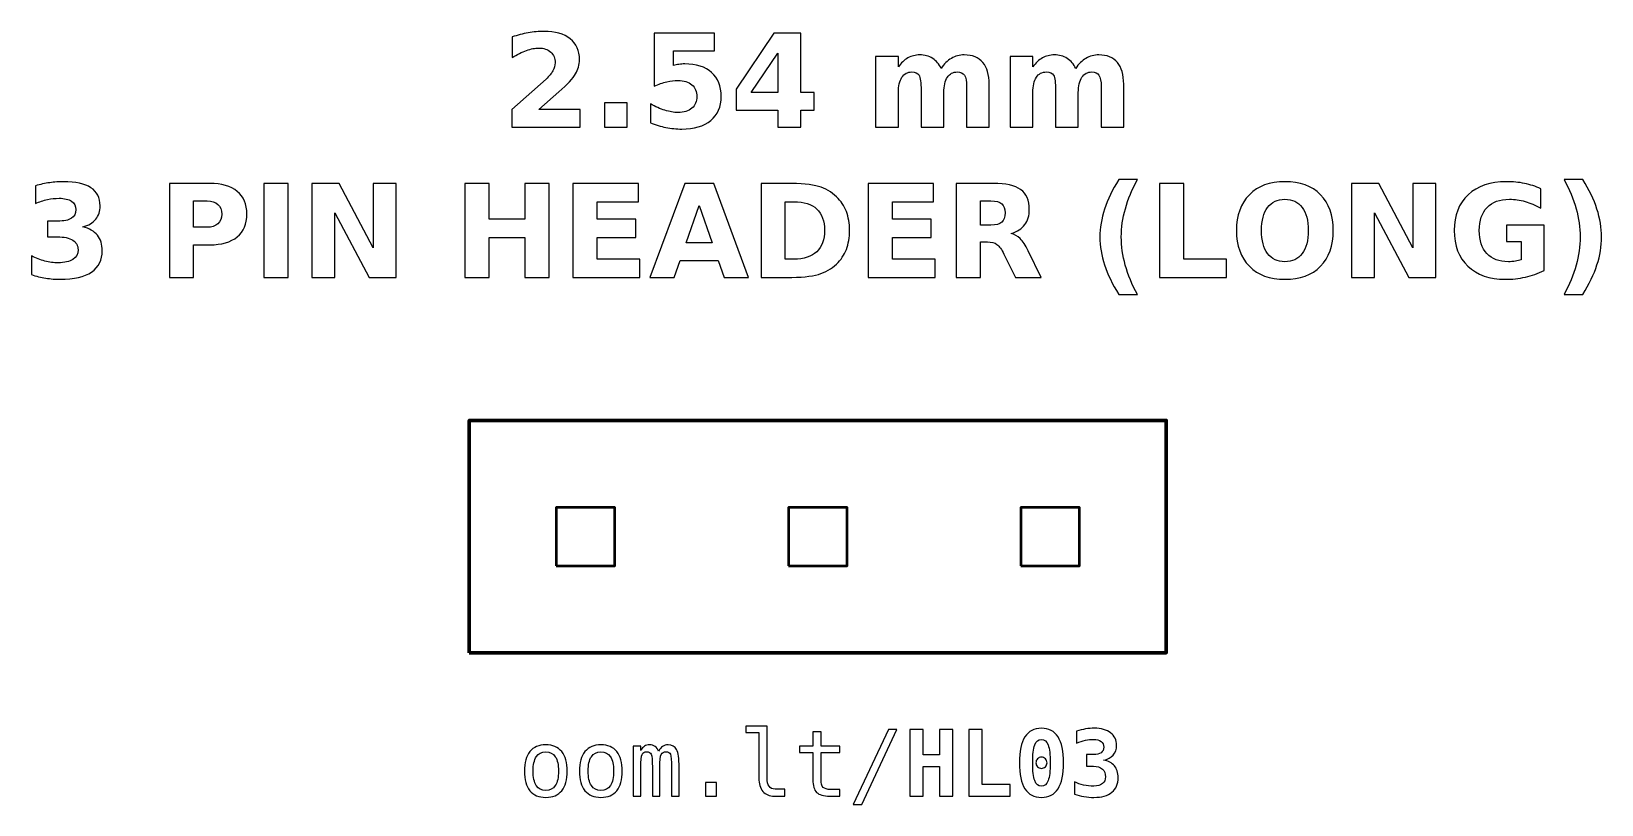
# Model space of a CAD drawing. Header units: centimetres. Extents: x -11.36 to -9.64, y -15.14 to -14.3.
import ezdxf

# ---------------------------------------------------------------- set-up
doc = ezdxf.new("R2010")
doc.units = ezdxf.units.CM
doc.header["$MEASUREMENT"] = 0
doc.layers.add('Layer 1', color=7, linetype='Continuous')

msp = doc.modelspace()

# ---------------------------------------------------------------- linework, layer by layer
at = {"layer": 'Layer 1', "color": 7, "lineweight": 100}
msp.add_lwpolyline([(-10.881, -14.977), (-10.119, -14.977), (-10.119, -14.723), (-10.881, -14.723), (-10.881, -14.977)], close=True, dxfattribs=at)
at = {"layer": 'Layer 1', "color": 7, "lineweight": 50}
for points in [[(-10.786, -14.882), (-10.722, -14.882), (-10.722, -14.818), (-10.786, -14.818), (-10.786, -14.882)], [(-10.532, -14.882), (-10.468, -14.882), (-10.468, -14.818), (-10.532, -14.818), (-10.532, -14.882)], [(-10.278, -14.882), (-10.214, -14.882), (-10.214, -14.818), (-10.278, -14.818), (-10.278, -14.882)]]:
    msp.add_lwpolyline(points, close=True, dxfattribs=at)
at = {"layer": 'Layer 1', "color": 250}
for points, knots in [([(-10.80503, -14.38297), (-10.80503, -14.38297), (-10.75975, -14.38297), (-10.75975, -14.38297), (-10.75975, -14.38297), (-10.75975, -14.38297), (-10.75975, -14.40247), (-10.75975, -14.40247), (-10.75975, -14.40247), (-10.75975, -14.40247), (-10.83452, -14.40247), (-10.83452, -14.40247), (-10.83452, -14.40247), (-10.83452, -14.40247), (-10.83452, -14.38297), (-10.83452, -14.38297), (-10.83452, -14.38297), (-10.83452, -14.38297), (-10.79696, -14.34984), (-10.79696, -14.34984), (-10.79696, -14.34984), (-10.7936, -14.3468), (-10.79113, -14.34384), (-10.78953, -14.34095), (-10.78953, -14.34095), (-10.78791, -14.33805), (-10.78711, -14.33504), (-10.78711, -14.33191), (-10.78711, -14.33191), (-10.78711, -14.32709), (-10.78873, -14.32321), (-10.79197, -14.32027), (-10.79197, -14.32027), (-10.7952, -14.31733), (-10.7995, -14.31588), (-10.80489, -14.31588), (-10.80489, -14.31588), (-10.80902, -14.31588), (-10.81354, -14.31677), (-10.81846, -14.31853), (-10.81846, -14.31853), (-10.82337, -14.3203), (-10.82864, -14.32293), (-10.83424, -14.32641), (-10.83424, -14.32641), (-10.83424, -14.32641), (-10.83424, -14.30381), (-10.83424, -14.30381), (-10.83424, -14.30381), (-10.82826, -14.30184), (-10.82236, -14.30033), (-10.81653, -14.2993), (-10.81653, -14.2993), (-10.81069, -14.29826), (-10.80498, -14.29774), (-10.79936, -14.29774), (-10.79936, -14.29774), (-10.78706, -14.29774), (-10.77749, -14.30045), (-10.77067, -14.30588), (-10.77067, -14.30588), (-10.76385, -14.31129), (-10.76044, -14.31884), (-10.76044, -14.32855), (-10.76044, -14.32855), (-10.76044, -14.33415), (-10.76189, -14.33937), (-10.76479, -14.34422), (-10.76479, -14.34422), (-10.76768, -14.34906), (-10.77377, -14.35555), (-10.78304, -14.36369), (-10.78304, -14.36369), (-10.78304, -14.36369), (-10.80503, -14.38297), (-10.80503, -14.38297)], [0, 0, 0, 0, 0.0526316, 0.0526316, 0.0526316, 0.0526316, 0.1052632, 0.1052632, 0.1052632, 0.1052632, 0.1578947, 0.1578947, 0.1578947, 0.1578947, 0.2105263, 0.2105263, 0.2105263, 0.2105263, 0.2631579, 0.2631579, 0.2631579, 0.2631579, 0.3157895, 0.3157895, 0.3157895, 0.3157895, 0.3684211, 0.3684211, 0.3684211, 0.3684211, 0.4210526, 0.4210526, 0.4210526, 0.4210526, 0.4736842, 0.4736842, 0.4736842, 0.4736842, 0.5263158, 0.5263158, 0.5263158, 0.5263158, 0.5789474, 0.5789474, 0.5789474, 0.5789474, 0.6315789, 0.6315789, 0.6315789, 0.6315789, 0.6842105, 0.6842105, 0.6842105, 0.6842105, 0.7368421, 0.7368421, 0.7368421, 0.7368421, 0.7894737, 0.7894737, 0.7894737, 0.7894737, 0.8421053, 0.8421053, 0.8421053, 0.8421053, 0.8947368, 0.8947368, 0.8947368, 0.8947368, 0.9473684, 0.9473684, 0.9473684, 0.9473684, 1, 1, 1, 1]), ([(-10.67894, -14.2996), (-10.67894, -14.2996), (-10.613, -14.2996), (-10.613, -14.2996), (-10.613, -14.2996), (-10.613, -14.2996), (-10.613, -14.3191), (-10.613, -14.3191), (-10.613, -14.3191), (-10.613, -14.3191), (-10.6578, -14.3191), (-10.6578, -14.3191), (-10.6578, -14.3191), (-10.6578, -14.3191), (-10.6578, -14.33502), (-10.6578, -14.33502), (-10.6578, -14.33502), (-10.65578, -14.33448), (-10.65375, -14.33406), (-10.65171, -14.33375), (-10.65171, -14.33375), (-10.64966, -14.33344), (-10.64752, -14.3333), (-10.64533, -14.3333), (-10.64533, -14.3333), (-10.63278, -14.3333), (-10.62302, -14.33643), (-10.61603, -14.34271), (-10.61603, -14.34271), (-10.60905, -14.34897), (-10.60557, -14.35771), (-10.60557, -14.36891), (-10.60557, -14.36891), (-10.60557, -14.38003), (-10.60938, -14.38874), (-10.61697, -14.39504), (-10.61697, -14.39504), (-10.62457, -14.40132), (-10.63513, -14.40447), (-10.64863, -14.40447), (-10.64863, -14.40447), (-10.65446, -14.40447), (-10.66025, -14.4039), (-10.66596, -14.40278), (-10.66596, -14.40278), (-10.67168, -14.40165), (-10.67737, -14.39995), (-10.68301, -14.39765), (-10.68301, -14.39765), (-10.68301, -14.39765), (-10.68301, -14.37676), (-10.68301, -14.37676), (-10.68301, -14.37676), (-10.67741, -14.37999), (-10.6721, -14.38239), (-10.66707, -14.38398), (-10.66707, -14.38398), (-10.66203, -14.38561), (-10.65728, -14.38641), (-10.65284, -14.38641), (-10.65284, -14.38641), (-10.64639, -14.38641), (-10.64134, -14.38483), (-10.63764, -14.38168), (-10.63764, -14.38168), (-10.63395, -14.37855), (-10.63209, -14.3743), (-10.63209, -14.36891), (-10.63209, -14.36891), (-10.63209, -14.3635), (-10.63395, -14.35924), (-10.63764, -14.35612), (-10.63764, -14.35612), (-10.64134, -14.35299), (-10.64639, -14.35144), (-10.65284, -14.35144), (-10.65284, -14.35144), (-10.65665, -14.35144), (-10.66072, -14.35193), (-10.66502, -14.35292), (-10.66502, -14.35292), (-10.66935, -14.3539), (-10.67398, -14.35543), (-10.67894, -14.3575), (-10.67894, -14.3575), (-10.67894, -14.3575), (-10.67894, -14.2996), (-10.67894, -14.2996)], [0, 0, 0, 0, 0.0454545, 0.0454545, 0.0454545, 0.0454545, 0.0909091, 0.0909091, 0.0909091, 0.0909091, 0.1363636, 0.1363636, 0.1363636, 0.1363636, 0.1818182, 0.1818182, 0.1818182, 0.1818182, 0.2272727, 0.2272727, 0.2272727, 0.2272727, 0.2727273, 0.2727273, 0.2727273, 0.2727273, 0.3181818, 0.3181818, 0.3181818, 0.3181818, 0.3636364, 0.3636364, 0.3636364, 0.3636364, 0.4090909, 0.4090909, 0.4090909, 0.4090909, 0.4545455, 0.4545455, 0.4545455, 0.4545455, 0.5, 0.5, 0.5, 0.5, 0.5454545, 0.5454545, 0.5454545, 0.5454545, 0.5909091, 0.5909091, 0.5909091, 0.5909091, 0.6363636, 0.6363636, 0.6363636, 0.6363636, 0.6818182, 0.6818182, 0.6818182, 0.6818182, 0.7272727, 0.7272727, 0.7272727, 0.7272727, 0.7727273, 0.7727273, 0.7727273, 0.7727273, 0.8181818, 0.8181818, 0.8181818, 0.8181818, 0.8636364, 0.8636364, 0.8636364, 0.8636364, 0.9090909, 0.9090909, 0.9090909, 0.9090909, 0.9545455, 0.9545455, 0.9545455, 0.9545455, 1, 1, 1, 1]), ([(-10.54816, -14.2996), (-10.54816, -14.2996), (-10.51866, -14.2996), (-10.51866, -14.2996), (-10.51866, -14.2996), (-10.51866, -14.2996), (-10.51866, -14.36451), (-10.51866, -14.36451), (-10.51866, -14.36451), (-10.51866, -14.36451), (-10.50399, -14.36451), (-10.50399, -14.36451), (-10.50399, -14.36451), (-10.50399, -14.36451), (-10.50399, -14.38373), (-10.50399, -14.38373), (-10.50399, -14.38373), (-10.50399, -14.38373), (-10.51866, -14.38373), (-10.51866, -14.38373), (-10.51866, -14.38373), (-10.51866, -14.38373), (-10.51866, -14.40247), (-10.51866, -14.40247), (-10.51866, -14.40247), (-10.51866, -14.40247), (-10.54373, -14.40247), (-10.54373, -14.40247), (-10.54373, -14.40247), (-10.54373, -14.40247), (-10.54373, -14.38373), (-10.54373, -14.38373), (-10.54373, -14.38373), (-10.54373, -14.38373), (-10.58936, -14.38373), (-10.58936, -14.38373), (-10.58936, -14.38373), (-10.58936, -14.38373), (-10.58936, -14.36098), (-10.58936, -14.36098), (-10.58936, -14.36098), (-10.58936, -14.36098), (-10.54816, -14.2996), (-10.54816, -14.2996)], [0, 0, 0, 0, 0.0909091, 0.0909091, 0.0909091, 0.0909091, 0.1818182, 0.1818182, 0.1818182, 0.1818182, 0.2727273, 0.2727273, 0.2727273, 0.2727273, 0.3636364, 0.3636364, 0.3636364, 0.3636364, 0.4545455, 0.4545455, 0.4545455, 0.4545455, 0.5454545, 0.5454545, 0.5454545, 0.5454545, 0.6363636, 0.6363636, 0.6363636, 0.6363636, 0.7272727, 0.7272727, 0.7272727, 0.7272727, 0.8181818, 0.8181818, 0.8181818, 0.8181818, 0.9090909, 0.9090909, 0.9090909, 0.9090909, 1, 1, 1, 1]), ([(-10.54373, -14.32145), (-10.54373, -14.32145), (-10.57283, -14.36451), (-10.57283, -14.36451), (-10.57283, -14.36451), (-10.57283, -14.36451), (-10.54373, -14.36451), (-10.54373, -14.36451), (-10.54373, -14.36451), (-10.54373, -14.36451), (-10.54373, -14.32145), (-10.54373, -14.32145)], [0, 0, 0, 0, 0.3333333, 0.3333333, 0.3333333, 0.3333333, 0.6666667, 0.6666667, 0.6666667, 0.6666667, 1, 1, 1, 1]), ([(-10.36502, -14.33812), (-10.36189, -14.33335), (-10.3582, -14.3297), (-10.35389, -14.32721), (-10.35389, -14.32721), (-10.34959, -14.32469), (-10.34489, -14.32345), (-10.33974, -14.32345), (-10.33974, -14.32345), (-10.33087, -14.32345), (-10.32412, -14.32618), (-10.31949, -14.33166), (-10.31949, -14.33166), (-10.31485, -14.33711), (-10.31252, -14.34506), (-10.31252, -14.35548), (-10.31252, -14.35548), (-10.31252, -14.35548), (-10.31252, -14.40247), (-10.31252, -14.40247), (-10.31252, -14.40247), (-10.31252, -14.40247), (-10.33734, -14.40247), (-10.33734, -14.40247), (-10.33734, -14.40247), (-10.33734, -14.40247), (-10.33734, -14.36223), (-10.33734, -14.36223), (-10.33734, -14.36223), (-10.33729, -14.36164), (-10.33727, -14.36103), (-10.33724, -14.36037), (-10.33724, -14.36037), (-10.33722, -14.35974), (-10.3372, -14.35882), (-10.3372, -14.35762), (-10.3372, -14.35762), (-10.3372, -14.35216), (-10.33799, -14.34819), (-10.33962, -14.34574), (-10.33962, -14.34574), (-10.34122, -14.34327), (-10.3438, -14.34205), (-10.34738, -14.34205), (-10.34738, -14.34205), (-10.35208, -14.34205), (-10.35568, -14.34398), (-10.35824, -14.34784), (-10.35824, -14.34784), (-10.36078, -14.35169), (-10.3621, -14.35727), (-10.3622, -14.36458), (-10.3622, -14.36458), (-10.3622, -14.36458), (-10.3622, -14.40247), (-10.3622, -14.40247), (-10.3622, -14.40247), (-10.3622, -14.40247), (-10.38701, -14.40247), (-10.38701, -14.40247), (-10.38701, -14.40247), (-10.38701, -14.40247), (-10.38701, -14.36223), (-10.38701, -14.36223), (-10.38701, -14.36223), (-10.38701, -14.35369), (-10.38774, -14.34819), (-10.38922, -14.34574), (-10.38922, -14.34574), (-10.39068, -14.34327), (-10.39329, -14.34205), (-10.39705, -14.34205), (-10.39705, -14.34205), (-10.4018, -14.34205), (-10.40545, -14.344), (-10.40801, -14.34788), (-10.40801, -14.34788), (-10.41057, -14.35176), (-10.41187, -14.35729), (-10.41187, -14.36451), (-10.41187, -14.36451), (-10.41187, -14.36451), (-10.41187, -14.40247), (-10.41187, -14.40247), (-10.41187, -14.40247), (-10.41187, -14.40247), (-10.43668, -14.40247), (-10.43668, -14.40247), (-10.43668, -14.40247), (-10.43668, -14.40247), (-10.43668, -14.32531), (-10.43668, -14.32531), (-10.43668, -14.32531), (-10.43668, -14.32531), (-10.41187, -14.32531), (-10.41187, -14.32531), (-10.41187, -14.32531), (-10.41187, -14.32531), (-10.41187, -14.33662), (-10.41187, -14.33662), (-10.41187, -14.33662), (-10.40883, -14.33224), (-10.40535, -14.32898), (-10.40142, -14.32676), (-10.40142, -14.32676), (-10.3975, -14.32455), (-10.39317, -14.32345), (-10.38844, -14.32345), (-10.38844, -14.32345), (-10.38313, -14.32345), (-10.3784, -14.32474), (-10.37433, -14.32731), (-10.37433, -14.32731), (-10.37024, -14.32989), (-10.36713, -14.33349), (-10.36502, -14.33812)], [0, 0, 0, 0, 0.0344828, 0.0344828, 0.0344828, 0.0344828, 0.0689655, 0.0689655, 0.0689655, 0.0689655, 0.1034483, 0.1034483, 0.1034483, 0.1034483, 0.137931, 0.137931, 0.137931, 0.137931, 0.1724138, 0.1724138, 0.1724138, 0.1724138, 0.2068966, 0.2068966, 0.2068966, 0.2068966, 0.2413793, 0.2413793, 0.2413793, 0.2413793, 0.2758621, 0.2758621, 0.2758621, 0.2758621, 0.3103448, 0.3103448, 0.3103448, 0.3103448, 0.3448276, 0.3448276, 0.3448276, 0.3448276, 0.3793103, 0.3793103, 0.3793103, 0.3793103, 0.4137931, 0.4137931, 0.4137931, 0.4137931, 0.4482759, 0.4482759, 0.4482759, 0.4482759, 0.4827586, 0.4827586, 0.4827586, 0.4827586, 0.5172414, 0.5172414, 0.5172414, 0.5172414, 0.5517241, 0.5517241, 0.5517241, 0.5517241, 0.5862069, 0.5862069, 0.5862069, 0.5862069, 0.6206897, 0.6206897, 0.6206897, 0.6206897, 0.6551724, 0.6551724, 0.6551724, 0.6551724, 0.6896552, 0.6896552, 0.6896552, 0.6896552, 0.7241379, 0.7241379, 0.7241379, 0.7241379, 0.7586207, 0.7586207, 0.7586207, 0.7586207, 0.7931034, 0.7931034, 0.7931034, 0.7931034, 0.8275862, 0.8275862, 0.8275862, 0.8275862, 0.862069, 0.862069, 0.862069, 0.862069, 0.8965517, 0.8965517, 0.8965517, 0.8965517, 0.9310345, 0.9310345, 0.9310345, 0.9310345, 0.9655172, 0.9655172, 0.9655172, 0.9655172, 1, 1, 1, 1]), ([(-10.21798, -14.33812), (-10.21485, -14.33335), (-10.21116, -14.3297), (-10.20685, -14.32721), (-10.20685, -14.32721), (-10.20255, -14.32469), (-10.19785, -14.32345), (-10.1927, -14.32345), (-10.1927, -14.32345), (-10.18383, -14.32345), (-10.17708, -14.32618), (-10.17245, -14.33166), (-10.17245, -14.33166), (-10.16781, -14.33711), (-10.16548, -14.34506), (-10.16548, -14.35548), (-10.16548, -14.35548), (-10.16548, -14.35548), (-10.16548, -14.40247), (-10.16548, -14.40247), (-10.16548, -14.40247), (-10.16548, -14.40247), (-10.1903, -14.40247), (-10.1903, -14.40247), (-10.1903, -14.40247), (-10.1903, -14.40247), (-10.1903, -14.36223), (-10.1903, -14.36223), (-10.1903, -14.36223), (-10.19025, -14.36164), (-10.19023, -14.36103), (-10.1902, -14.36037), (-10.1902, -14.36037), (-10.19018, -14.35974), (-10.19016, -14.35882), (-10.19016, -14.35762), (-10.19016, -14.35762), (-10.19016, -14.35216), (-10.19095, -14.34819), (-10.19258, -14.34574), (-10.19258, -14.34574), (-10.19418, -14.34327), (-10.19676, -14.34205), (-10.20034, -14.34205), (-10.20034, -14.34205), (-10.20504, -14.34205), (-10.20864, -14.34398), (-10.2112, -14.34784), (-10.2112, -14.34784), (-10.21374, -14.35169), (-10.21506, -14.35727), (-10.21516, -14.36458), (-10.21516, -14.36458), (-10.21516, -14.36458), (-10.21516, -14.40247), (-10.21516, -14.40247), (-10.21516, -14.40247), (-10.21516, -14.40247), (-10.23997, -14.40247), (-10.23997, -14.40247), (-10.23997, -14.40247), (-10.23997, -14.40247), (-10.23997, -14.36223), (-10.23997, -14.36223), (-10.23997, -14.36223), (-10.23997, -14.35369), (-10.2407, -14.34819), (-10.24218, -14.34574), (-10.24218, -14.34574), (-10.24364, -14.34327), (-10.24625, -14.34205), (-10.25001, -14.34205), (-10.25001, -14.34205), (-10.25476, -14.34205), (-10.25841, -14.344), (-10.26097, -14.34788), (-10.26097, -14.34788), (-10.26353, -14.35176), (-10.26483, -14.35729), (-10.26483, -14.36451), (-10.26483, -14.36451), (-10.26483, -14.36451), (-10.26483, -14.40247), (-10.26483, -14.40247), (-10.26483, -14.40247), (-10.26483, -14.40247), (-10.28964, -14.40247), (-10.28964, -14.40247), (-10.28964, -14.40247), (-10.28964, -14.40247), (-10.28964, -14.32531), (-10.28964, -14.32531), (-10.28964, -14.32531), (-10.28964, -14.32531), (-10.26483, -14.32531), (-10.26483, -14.32531), (-10.26483, -14.32531), (-10.26483, -14.32531), (-10.26483, -14.33662), (-10.26483, -14.33662), (-10.26483, -14.33662), (-10.26179, -14.33224), (-10.25831, -14.32898), (-10.25438, -14.32676), (-10.25438, -14.32676), (-10.25046, -14.32455), (-10.24613, -14.32345), (-10.2414, -14.32345), (-10.2414, -14.32345), (-10.23609, -14.32345), (-10.23136, -14.32474), (-10.22729, -14.32731), (-10.22729, -14.32731), (-10.2232, -14.32989), (-10.22009, -14.33349), (-10.21798, -14.33812)], [0, 0, 0, 0, 0.0344828, 0.0344828, 0.0344828, 0.0344828, 0.0689655, 0.0689655, 0.0689655, 0.0689655, 0.1034483, 0.1034483, 0.1034483, 0.1034483, 0.137931, 0.137931, 0.137931, 0.137931, 0.1724138, 0.1724138, 0.1724138, 0.1724138, 0.2068966, 0.2068966, 0.2068966, 0.2068966, 0.2413793, 0.2413793, 0.2413793, 0.2413793, 0.2758621, 0.2758621, 0.2758621, 0.2758621, 0.3103448, 0.3103448, 0.3103448, 0.3103448, 0.3448276, 0.3448276, 0.3448276, 0.3448276, 0.3793103, 0.3793103, 0.3793103, 0.3793103, 0.4137931, 0.4137931, 0.4137931, 0.4137931, 0.4482759, 0.4482759, 0.4482759, 0.4482759, 0.4827586, 0.4827586, 0.4827586, 0.4827586, 0.5172414, 0.5172414, 0.5172414, 0.5172414, 0.5517241, 0.5517241, 0.5517241, 0.5517241, 0.5862069, 0.5862069, 0.5862069, 0.5862069, 0.6206897, 0.6206897, 0.6206897, 0.6206897, 0.6551724, 0.6551724, 0.6551724, 0.6551724, 0.6896552, 0.6896552, 0.6896552, 0.6896552, 0.7241379, 0.7241379, 0.7241379, 0.7241379, 0.7586207, 0.7586207, 0.7586207, 0.7586207, 0.7931034, 0.7931034, 0.7931034, 0.7931034, 0.8275862, 0.8275862, 0.8275862, 0.8275862, 0.862069, 0.862069, 0.862069, 0.862069, 0.8965517, 0.8965517, 0.8965517, 0.8965517, 0.9310345, 0.9310345, 0.9310345, 0.9310345, 0.9655172, 0.9655172, 0.9655172, 0.9655172, 1, 1, 1, 1]), ([(-10.73311, -14.3758), (-10.73311, -14.3758), (-10.70829, -14.3758), (-10.70829, -14.3758), (-10.70829, -14.3758), (-10.70829, -14.3758), (-10.70829, -14.40247), (-10.70829, -14.40247), (-10.70829, -14.40247), (-10.70829, -14.40247), (-10.73311, -14.40247), (-10.73311, -14.40247), (-10.73311, -14.40247), (-10.73311, -14.40247), (-10.73311, -14.3758), (-10.73311, -14.3758)], [0, 0, 0, 0, 0.25, 0.25, 0.25, 0.25, 0.5, 0.5, 0.5, 0.5, 0.75, 0.75, 0.75, 0.75, 1, 1, 1, 1]), ([(-11.30339, -14.51124), (-11.29647, -14.51303), (-11.29118, -14.51616), (-11.28758, -14.52058), (-11.28758, -14.52058), (-11.28398, -14.52502), (-11.28217, -14.53064), (-11.28217, -14.53749), (-11.28217, -14.53749), (-11.28217, -14.54769), (-11.28608, -14.55545), (-11.29388, -14.56077), (-11.29388, -14.56077), (-11.30169, -14.56606), (-11.31308, -14.56872), (-11.32806, -14.56872), (-11.32806, -14.56872), (-11.33335, -14.56872), (-11.33864, -14.5683), (-11.34396, -14.56745), (-11.34396, -14.56745), (-11.34925, -14.5666), (-11.35449, -14.56531), (-11.35969, -14.56362), (-11.35969, -14.56362), (-11.35969, -14.56362), (-11.35969, -14.54315), (-11.35969, -14.54315), (-11.35969, -14.54315), (-11.35473, -14.54562), (-11.34981, -14.54751), (-11.34492, -14.54878), (-11.34492, -14.54878), (-11.34003, -14.55002), (-11.33521, -14.55066), (-11.33048, -14.55066), (-11.33048, -14.55066), (-11.32345, -14.55066), (-11.31806, -14.54943), (-11.31432, -14.54701), (-11.31432, -14.54701), (-11.31058, -14.54457), (-11.3087, -14.54109), (-11.3087, -14.53652), (-11.3087, -14.53652), (-11.3087, -14.53184), (-11.31063, -14.52829), (-11.31446, -14.52589), (-11.31446, -14.52589), (-11.3183, -14.52347), (-11.32396, -14.52227), (-11.33144, -14.52227), (-11.33144, -14.52227), (-11.33144, -14.52227), (-11.34205, -14.52227), (-11.34205, -14.52227), (-11.34205, -14.52227), (-11.34205, -14.52227), (-11.34205, -14.50517), (-11.34205, -14.50517), (-11.34205, -14.50517), (-11.34205, -14.50517), (-11.3309, -14.50517), (-11.3309, -14.50517), (-11.3309, -14.50517), (-11.32422, -14.50517), (-11.31928, -14.50414), (-11.31602, -14.50204), (-11.31602, -14.50204), (-11.31275, -14.49995), (-11.31112, -14.49678), (-11.31112, -14.49252), (-11.31112, -14.49252), (-11.31112, -14.48857), (-11.3127, -14.48551), (-11.31587, -14.48337), (-11.31587, -14.48337), (-11.31905, -14.48121), (-11.32352, -14.48013), (-11.3293, -14.48013), (-11.3293, -14.48013), (-11.33358, -14.48013), (-11.33789, -14.4806), (-11.34226, -14.48156), (-11.34226, -14.48156), (-11.34661, -14.48252), (-11.35094, -14.48396), (-11.35527, -14.48584), (-11.35527, -14.48584), (-11.35527, -14.48584), (-11.35527, -14.46641), (-11.35527, -14.46641), (-11.35527, -14.46641), (-11.35002, -14.46493), (-11.34485, -14.46383), (-11.3397, -14.4631), (-11.3397, -14.4631), (-11.33455, -14.46237), (-11.32952, -14.46199), (-11.32455, -14.46199), (-11.32455, -14.46199), (-11.31119, -14.46199), (-11.30118, -14.46418), (-11.29454, -14.46858), (-11.29454, -14.46858), (-11.28791, -14.47295), (-11.2846, -14.47956), (-11.2846, -14.48838), (-11.2846, -14.48838), (-11.2846, -14.49438), (-11.28617, -14.49932), (-11.28935, -14.50315), (-11.28935, -14.50315), (-11.29252, -14.50698), (-11.2972, -14.50969), (-11.30339, -14.51124)], [0, 0, 0, 0, 0.0344828, 0.0344828, 0.0344828, 0.0344828, 0.0689655, 0.0689655, 0.0689655, 0.0689655, 0.1034483, 0.1034483, 0.1034483, 0.1034483, 0.137931, 0.137931, 0.137931, 0.137931, 0.1724138, 0.1724138, 0.1724138, 0.1724138, 0.2068966, 0.2068966, 0.2068966, 0.2068966, 0.2413793, 0.2413793, 0.2413793, 0.2413793, 0.2758621, 0.2758621, 0.2758621, 0.2758621, 0.3103448, 0.3103448, 0.3103448, 0.3103448, 0.3448276, 0.3448276, 0.3448276, 0.3448276, 0.3793103, 0.3793103, 0.3793103, 0.3793103, 0.4137931, 0.4137931, 0.4137931, 0.4137931, 0.4482759, 0.4482759, 0.4482759, 0.4482759, 0.4827586, 0.4827586, 0.4827586, 0.4827586, 0.5172414, 0.5172414, 0.5172414, 0.5172414, 0.5517241, 0.5517241, 0.5517241, 0.5517241, 0.5862069, 0.5862069, 0.5862069, 0.5862069, 0.6206897, 0.6206897, 0.6206897, 0.6206897, 0.6551724, 0.6551724, 0.6551724, 0.6551724, 0.6896552, 0.6896552, 0.6896552, 0.6896552, 0.7241379, 0.7241379, 0.7241379, 0.7241379, 0.7586207, 0.7586207, 0.7586207, 0.7586207, 0.7931034, 0.7931034, 0.7931034, 0.7931034, 0.8275862, 0.8275862, 0.8275862, 0.8275862, 0.862069, 0.862069, 0.862069, 0.862069, 0.8965517, 0.8965517, 0.8965517, 0.8965517, 0.9310345, 0.9310345, 0.9310345, 0.9310345, 0.9655172, 0.9655172, 0.9655172, 0.9655172, 1, 1, 1, 1]), ([(-11.20884, -14.46385), (-11.20884, -14.46385), (-11.16482, -14.46385), (-11.16482, -14.46385), (-11.16482, -14.46385), (-11.15172, -14.46385), (-11.14167, -14.46677), (-11.13466, -14.47258), (-11.13466, -14.47258), (-11.12766, -14.47839), (-11.12415, -14.48666), (-11.12415, -14.49741), (-11.12415, -14.49741), (-11.12415, -14.50818), (-11.12766, -14.51648), (-11.13466, -14.52229), (-11.13466, -14.52229), (-11.14167, -14.5281), (-11.15172, -14.53102), (-11.16482, -14.53102), (-11.16482, -14.53102), (-11.16482, -14.53102), (-11.18231, -14.53102), (-11.18231, -14.53102), (-11.18231, -14.53102), (-11.18231, -14.53102), (-11.18231, -14.56672), (-11.18231, -14.56672), (-11.18231, -14.56672), (-11.18231, -14.56672), (-11.20884, -14.56672), (-11.20884, -14.56672), (-11.20884, -14.56672), (-11.20884, -14.56672), (-11.20884, -14.46385), (-11.20884, -14.46385)], [0, 0, 0, 0, 0.1111111, 0.1111111, 0.1111111, 0.1111111, 0.2222222, 0.2222222, 0.2222222, 0.2222222, 0.3333333, 0.3333333, 0.3333333, 0.3333333, 0.4444444, 0.4444444, 0.4444444, 0.4444444, 0.5555556, 0.5555556, 0.5555556, 0.5555556, 0.6666667, 0.6666667, 0.6666667, 0.6666667, 0.7777778, 0.7777778, 0.7777778, 0.7777778, 0.8888889, 0.8888889, 0.8888889, 0.8888889, 1, 1, 1, 1]), ([(-11.10543, -14.46385), (-11.10543, -14.46385), (-11.0789, -14.46385), (-11.0789, -14.46385), (-11.0789, -14.46385), (-11.0789, -14.46385), (-11.0789, -14.56672), (-11.0789, -14.56672), (-11.0789, -14.56672), (-11.0789, -14.56672), (-11.10543, -14.56672), (-11.10543, -14.56672), (-11.10543, -14.56672), (-11.10543, -14.56672), (-11.10543, -14.46385), (-11.10543, -14.46385)], [0, 0, 0, 0, 0.25, 0.25, 0.25, 0.25, 0.5, 0.5, 0.5, 0.5, 0.75, 0.75, 0.75, 0.75, 1, 1, 1, 1]), ([(-11.05294, -14.46385), (-11.05294, -14.46385), (-11.02331, -14.46385), (-11.02331, -14.46385), (-11.02331, -14.46385), (-11.02331, -14.46385), (-10.98589, -14.53441), (-10.98589, -14.53441), (-10.98589, -14.53441), (-10.98589, -14.53441), (-10.98589, -14.46385), (-10.98589, -14.46385), (-10.98589, -14.46385), (-10.98589, -14.46385), (-10.96075, -14.46385), (-10.96075, -14.46385), (-10.96075, -14.46385), (-10.96075, -14.46385), (-10.96075, -14.56672), (-10.96075, -14.56672), (-10.96075, -14.56672), (-10.96075, -14.56672), (-10.99038, -14.56672), (-10.99038, -14.56672), (-10.99038, -14.56672), (-10.99038, -14.56672), (-11.0278, -14.49616), (-11.0278, -14.49616), (-11.0278, -14.49616), (-11.0278, -14.49616), (-11.0278, -14.56672), (-11.0278, -14.56672), (-11.0278, -14.56672), (-11.0278, -14.56672), (-11.05294, -14.56672), (-11.05294, -14.56672), (-11.05294, -14.56672), (-11.05294, -14.56672), (-11.05294, -14.46385), (-11.05294, -14.46385)], [0, 0, 0, 0, 0.1, 0.1, 0.1, 0.1, 0.2, 0.2, 0.2, 0.2, 0.3, 0.3, 0.3, 0.3, 0.4, 0.4, 0.4, 0.4, 0.5, 0.5, 0.5, 0.5, 0.6, 0.6, 0.6, 0.6, 0.7, 0.7, 0.7, 0.7, 0.8, 0.8, 0.8, 0.8, 0.9, 0.9, 0.9, 0.9, 1, 1, 1, 1]), ([(-10.88572, -14.46385), (-10.88572, -14.46385), (-10.85919, -14.46385), (-10.85919, -14.46385), (-10.85919, -14.46385), (-10.85919, -14.46385), (-10.85919, -14.50306), (-10.85919, -14.50306), (-10.85919, -14.50306), (-10.85919, -14.50306), (-10.82006, -14.50306), (-10.82006, -14.50306), (-10.82006, -14.50306), (-10.82006, -14.50306), (-10.82006, -14.46385), (-10.82006, -14.46385), (-10.82006, -14.46385), (-10.82006, -14.46385), (-10.79353, -14.46385), (-10.79353, -14.46385), (-10.79353, -14.46385), (-10.79353, -14.46385), (-10.79353, -14.56672), (-10.79353, -14.56672), (-10.79353, -14.56672), (-10.79353, -14.56672), (-10.82006, -14.56672), (-10.82006, -14.56672), (-10.82006, -14.56672), (-10.82006, -14.56672), (-10.82006, -14.52312), (-10.82006, -14.52312), (-10.82006, -14.52312), (-10.82006, -14.52312), (-10.85919, -14.52312), (-10.85919, -14.52312), (-10.85919, -14.52312), (-10.85919, -14.52312), (-10.85919, -14.56672), (-10.85919, -14.56672), (-10.85919, -14.56672), (-10.85919, -14.56672), (-10.88572, -14.56672), (-10.88572, -14.56672), (-10.88572, -14.56672), (-10.88572, -14.56672), (-10.88572, -14.46385), (-10.88572, -14.46385)], [0, 0, 0, 0, 0.0833333, 0.0833333, 0.0833333, 0.0833333, 0.1666667, 0.1666667, 0.1666667, 0.1666667, 0.25, 0.25, 0.25, 0.25, 0.3333333, 0.3333333, 0.3333333, 0.3333333, 0.4166667, 0.4166667, 0.4166667, 0.4166667, 0.5, 0.5, 0.5, 0.5, 0.5833333, 0.5833333, 0.5833333, 0.5833333, 0.6666667, 0.6666667, 0.6666667, 0.6666667, 0.75, 0.75, 0.75, 0.75, 0.8333333, 0.8333333, 0.8333333, 0.8333333, 0.9166667, 0.9166667, 0.9166667, 0.9166667, 1, 1, 1, 1]), ([(-10.76763, -14.46385), (-10.76763, -14.46385), (-10.69604, -14.46385), (-10.69604, -14.46385), (-10.69604, -14.46385), (-10.69604, -14.46385), (-10.69604, -14.48391), (-10.69604, -14.48391), (-10.69604, -14.48391), (-10.69604, -14.48391), (-10.7411, -14.48391), (-10.7411, -14.48391), (-10.7411, -14.48391), (-10.7411, -14.48391), (-10.7411, -14.50306), (-10.7411, -14.50306), (-10.7411, -14.50306), (-10.7411, -14.50306), (-10.69875, -14.50306), (-10.69875, -14.50306), (-10.69875, -14.50306), (-10.69875, -14.50306), (-10.69875, -14.52312), (-10.69875, -14.52312), (-10.69875, -14.52312), (-10.69875, -14.52312), (-10.7411, -14.52312), (-10.7411, -14.52312), (-10.7411, -14.52312), (-10.7411, -14.52312), (-10.7411, -14.54666), (-10.7411, -14.54666), (-10.7411, -14.54666), (-10.7411, -14.54666), (-10.69454, -14.54666), (-10.69454, -14.54666), (-10.69454, -14.54666), (-10.69454, -14.54666), (-10.69454, -14.56672), (-10.69454, -14.56672), (-10.69454, -14.56672), (-10.69454, -14.56672), (-10.76763, -14.56672), (-10.76763, -14.56672), (-10.76763, -14.56672), (-10.76763, -14.56672), (-10.76763, -14.46385), (-10.76763, -14.46385)], [0, 0, 0, 0, 0.0833333, 0.0833333, 0.0833333, 0.0833333, 0.1666667, 0.1666667, 0.1666667, 0.1666667, 0.25, 0.25, 0.25, 0.25, 0.3333333, 0.3333333, 0.3333333, 0.3333333, 0.4166667, 0.4166667, 0.4166667, 0.4166667, 0.5, 0.5, 0.5, 0.5, 0.5833333, 0.5833333, 0.5833333, 0.5833333, 0.6666667, 0.6666667, 0.6666667, 0.6666667, 0.75, 0.75, 0.75, 0.75, 0.8333333, 0.8333333, 0.8333333, 0.8333333, 0.9166667, 0.9166667, 0.9166667, 0.9166667, 1, 1, 1, 1]), ([(-10.60881, -14.548), (-10.60881, -14.548), (-10.6503, -14.548), (-10.6503, -14.548), (-10.6503, -14.548), (-10.6503, -14.548), (-10.65684, -14.56672), (-10.65684, -14.56672), (-10.65684, -14.56672), (-10.65684, -14.56672), (-10.68351, -14.56672), (-10.68351, -14.56672), (-10.68351, -14.56672), (-10.68351, -14.56672), (-10.64541, -14.46385), (-10.64541, -14.46385), (-10.64541, -14.46385), (-10.64541, -14.46385), (-10.61378, -14.46385), (-10.61378, -14.46385), (-10.61378, -14.46385), (-10.61378, -14.46385), (-10.57568, -14.56672), (-10.57568, -14.56672), (-10.57568, -14.56672), (-10.57568, -14.56672), (-10.60235, -14.56672), (-10.60235, -14.56672), (-10.60235, -14.56672), (-10.60235, -14.56672), (-10.60881, -14.548), (-10.60881, -14.548)], [0, 0, 0, 0, 0.125, 0.125, 0.125, 0.125, 0.25, 0.25, 0.25, 0.25, 0.375, 0.375, 0.375, 0.375, 0.5, 0.5, 0.5, 0.5, 0.625, 0.625, 0.625, 0.625, 0.75, 0.75, 0.75, 0.75, 0.875, 0.875, 0.875, 0.875, 1, 1, 1, 1]), ([(-10.56201, -14.46385), (-10.56201, -14.46385), (-10.53402, -14.46385), (-10.53402, -14.46385), (-10.53402, -14.46385), (-10.51841, -14.46385), (-10.50679, -14.46496), (-10.49915, -14.46719), (-10.49915, -14.46719), (-10.4915, -14.46942), (-10.48494, -14.47319), (-10.47946, -14.47853), (-10.47946, -14.47853), (-10.47464, -14.48316), (-10.47107, -14.48852), (-10.46871, -14.49459), (-10.46871, -14.49459), (-10.46639, -14.50063), (-10.46521, -14.5075), (-10.46521, -14.51519), (-10.46521, -14.51519), (-10.46521, -14.52295), (-10.46639, -14.52987), (-10.46871, -14.53596), (-10.46871, -14.53596), (-10.47107, -14.54205), (-10.47464, -14.54741), (-10.47946, -14.55204), (-10.47946, -14.55204), (-10.48499, -14.55738), (-10.4916, -14.56115), (-10.49931, -14.56338), (-10.49931, -14.56338), (-10.50703, -14.56561), (-10.5186, -14.56672), (-10.53402, -14.56672), (-10.53402, -14.56672), (-10.53402, -14.56672), (-10.56201, -14.56672), (-10.56201, -14.56672), (-10.56201, -14.56672), (-10.56201, -14.56672), (-10.56201, -14.46385), (-10.56201, -14.46385)], [0, 0, 0, 0, 0.0909091, 0.0909091, 0.0909091, 0.0909091, 0.1818182, 0.1818182, 0.1818182, 0.1818182, 0.2727273, 0.2727273, 0.2727273, 0.2727273, 0.3636364, 0.3636364, 0.3636364, 0.3636364, 0.4545455, 0.4545455, 0.4545455, 0.4545455, 0.5454545, 0.5454545, 0.5454545, 0.5454545, 0.6363636, 0.6363636, 0.6363636, 0.6363636, 0.7272727, 0.7272727, 0.7272727, 0.7272727, 0.8181818, 0.8181818, 0.8181818, 0.8181818, 0.9090909, 0.9090909, 0.9090909, 0.9090909, 1, 1, 1, 1]), ([(-10.44489, -14.46385), (-10.44489, -14.46385), (-10.3733, -14.46385), (-10.3733, -14.46385), (-10.3733, -14.46385), (-10.3733, -14.46385), (-10.3733, -14.48391), (-10.3733, -14.48391), (-10.3733, -14.48391), (-10.3733, -14.48391), (-10.41836, -14.48391), (-10.41836, -14.48391), (-10.41836, -14.48391), (-10.41836, -14.48391), (-10.41836, -14.50306), (-10.41836, -14.50306), (-10.41836, -14.50306), (-10.41836, -14.50306), (-10.37601, -14.50306), (-10.37601, -14.50306), (-10.37601, -14.50306), (-10.37601, -14.50306), (-10.37601, -14.52312), (-10.37601, -14.52312), (-10.37601, -14.52312), (-10.37601, -14.52312), (-10.41836, -14.52312), (-10.41836, -14.52312), (-10.41836, -14.52312), (-10.41836, -14.52312), (-10.41836, -14.54666), (-10.41836, -14.54666), (-10.41836, -14.54666), (-10.41836, -14.54666), (-10.3718, -14.54666), (-10.3718, -14.54666), (-10.3718, -14.54666), (-10.3718, -14.54666), (-10.3718, -14.56672), (-10.3718, -14.56672), (-10.3718, -14.56672), (-10.3718, -14.56672), (-10.44489, -14.56672), (-10.44489, -14.56672), (-10.44489, -14.56672), (-10.44489, -14.56672), (-10.44489, -14.46385), (-10.44489, -14.46385)], [0, 0, 0, 0, 0.0833333, 0.0833333, 0.0833333, 0.0833333, 0.1666667, 0.1666667, 0.1666667, 0.1666667, 0.25, 0.25, 0.25, 0.25, 0.3333333, 0.3333333, 0.3333333, 0.3333333, 0.4166667, 0.4166667, 0.4166667, 0.4166667, 0.5, 0.5, 0.5, 0.5, 0.5833333, 0.5833333, 0.5833333, 0.5833333, 0.6666667, 0.6666667, 0.6666667, 0.6666667, 0.75, 0.75, 0.75, 0.75, 0.8333333, 0.8333333, 0.8333333, 0.8333333, 0.9166667, 0.9166667, 0.9166667, 0.9166667, 1, 1, 1, 1]), ([(-10.32196, -14.5278), (-10.32196, -14.5278), (-10.32196, -14.56672), (-10.32196, -14.56672), (-10.32196, -14.56672), (-10.32196, -14.56672), (-10.34849, -14.56672), (-10.34849, -14.56672), (-10.34849, -14.56672), (-10.34849, -14.56672), (-10.34849, -14.46385), (-10.34849, -14.46385), (-10.34849, -14.46385), (-10.34849, -14.46385), (-10.30797, -14.46385), (-10.30797, -14.46385), (-10.30797, -14.46385), (-10.29442, -14.46385), (-10.28447, -14.46613), (-10.27817, -14.47067), (-10.27817, -14.47067), (-10.27185, -14.47521), (-10.26869, -14.48241), (-10.26869, -14.49224), (-10.26869, -14.49224), (-10.26869, -14.49903), (-10.27034, -14.50463), (-10.27361, -14.50898), (-10.27361, -14.50898), (-10.2769, -14.51336), (-10.28186, -14.51658), (-10.28847, -14.51863), (-10.28847, -14.51863), (-10.28485, -14.51947), (-10.28158, -14.52133), (-10.27871, -14.52425), (-10.27871, -14.52425), (-10.27584, -14.52716), (-10.27295, -14.53158), (-10.27001, -14.53751), (-10.27001, -14.53751), (-10.27001, -14.53751), (-10.25559, -14.56672), (-10.25559, -14.56672), (-10.25559, -14.56672), (-10.25559, -14.56672), (-10.28386, -14.56672), (-10.28386, -14.56672), (-10.28386, -14.56672), (-10.28386, -14.56672), (-10.2964, -14.54116), (-10.2964, -14.54116), (-10.2964, -14.54116), (-10.29891, -14.53603), (-10.30148, -14.5325), (-10.30409, -14.53062), (-10.30409, -14.53062), (-10.30668, -14.52874), (-10.31013, -14.5278), (-10.31446, -14.5278), (-10.31446, -14.5278), (-10.31446, -14.5278), (-10.32196, -14.5278), (-10.32196, -14.5278)], [0, 0, 0, 0, 0.0625, 0.0625, 0.0625, 0.0625, 0.125, 0.125, 0.125, 0.125, 0.1875, 0.1875, 0.1875, 0.1875, 0.25, 0.25, 0.25, 0.25, 0.3125, 0.3125, 0.3125, 0.3125, 0.375, 0.375, 0.375, 0.375, 0.4375, 0.4375, 0.4375, 0.4375, 0.5, 0.5, 0.5, 0.5, 0.5625, 0.5625, 0.5625, 0.5625, 0.625, 0.625, 0.625, 0.625, 0.6875, 0.6875, 0.6875, 0.6875, 0.75, 0.75, 0.75, 0.75, 0.8125, 0.8125, 0.8125, 0.8125, 0.875, 0.875, 0.875, 0.875, 0.9375, 0.9375, 0.9375, 0.9375, 1, 1, 1, 1]), ([(-10.15047, -14.58532), (-10.15047, -14.58532), (-10.17093, -14.58532), (-10.17093, -14.58532), (-10.17093, -14.58532), (-10.17796, -14.57399), (-10.18316, -14.56319), (-10.1865, -14.55296), (-10.1865, -14.55296), (-10.18986, -14.54275), (-10.19153, -14.53262), (-10.19153, -14.52255), (-10.19153, -14.52255), (-10.19153, -14.51249), (-10.18984, -14.5023), (-10.18648, -14.492), (-10.18648, -14.492), (-10.18309, -14.48168), (-10.17792, -14.47091), (-10.17093, -14.45964), (-10.17093, -14.45964), (-10.17093, -14.45964), (-10.15047, -14.45964), (-10.15047, -14.45964), (-10.15047, -14.45964), (-10.15635, -14.47053), (-10.16075, -14.48118), (-10.16369, -14.49158), (-10.16369, -14.49158), (-10.16663, -14.50197), (-10.16811, -14.51225), (-10.16811, -14.52241), (-10.16811, -14.52241), (-10.16811, -14.53257), (-10.16665, -14.54285), (-10.16374, -14.55329), (-10.16374, -14.55329), (-10.16082, -14.56371), (-10.1564, -14.57439), (-10.15047, -14.58532)], [0, 0, 0, 0, 0.1, 0.1, 0.1, 0.1, 0.2, 0.2, 0.2, 0.2, 0.3, 0.3, 0.3, 0.3, 0.4, 0.4, 0.4, 0.4, 0.5, 0.5, 0.5, 0.5, 0.6, 0.6, 0.6, 0.6, 0.7, 0.7, 0.7, 0.7, 0.8, 0.8, 0.8, 0.8, 0.9, 0.9, 0.9, 0.9, 1, 1, 1, 1]), ([(-10.12622, -14.46385), (-10.12622, -14.46385), (-10.09969, -14.46385), (-10.09969, -14.46385), (-10.09969, -14.46385), (-10.09969, -14.46385), (-10.09969, -14.54666), (-10.09969, -14.54666), (-10.09969, -14.54666), (-10.09969, -14.54666), (-10.05313, -14.54666), (-10.05313, -14.54666), (-10.05313, -14.54666), (-10.05313, -14.54666), (-10.05313, -14.56672), (-10.05313, -14.56672), (-10.05313, -14.56672), (-10.05313, -14.56672), (-10.12622, -14.56672), (-10.12622, -14.56672), (-10.12622, -14.56672), (-10.12622, -14.56672), (-10.12622, -14.46385), (-10.12622, -14.46385)], [0, 0, 0, 0, 0.1666667, 0.1666667, 0.1666667, 0.1666667, 0.3333333, 0.3333333, 0.3333333, 0.3333333, 0.5, 0.5, 0.5, 0.5, 0.6666667, 0.6666667, 0.6666667, 0.6666667, 0.8333333, 0.8333333, 0.8333333, 0.8333333, 1, 1, 1, 1]), ([(-9.98932, -14.46199), (-9.97279, -14.46199), (-9.95983, -14.46672), (-9.95047, -14.4762), (-9.95047, -14.4762), (-9.94109, -14.48565), (-9.93641, -14.4987), (-9.93641, -14.51538), (-9.93641, -14.51538), (-9.93641, -14.53201), (-9.94109, -14.54506), (-9.95047, -14.55451), (-9.95047, -14.55451), (-9.95983, -14.56399), (-9.97279, -14.56872), (-9.98932, -14.56872), (-9.98932, -14.56872), (-10.00581, -14.56872), (-10.01874, -14.56399), (-10.02815, -14.55451), (-10.02815, -14.55451), (-10.03753, -14.54506), (-10.04224, -14.53201), (-10.04224, -14.51538), (-10.04224, -14.51538), (-10.04224, -14.4987), (-10.03753, -14.48565), (-10.02815, -14.4762), (-10.02815, -14.4762), (-10.01874, -14.46672), (-10.00581, -14.46199), (-9.98932, -14.46199)], [0, 0, 0, 0, 0.125, 0.125, 0.125, 0.125, 0.25, 0.25, 0.25, 0.25, 0.375, 0.375, 0.375, 0.375, 0.5, 0.5, 0.5, 0.5, 0.625, 0.625, 0.625, 0.625, 0.75, 0.75, 0.75, 0.75, 0.875, 0.875, 0.875, 0.875, 1, 1, 1, 1]), ([(-9.91634, -14.46385), (-9.91634, -14.46385), (-9.88671, -14.46385), (-9.88671, -14.46385), (-9.88671, -14.46385), (-9.88671, -14.46385), (-9.84929, -14.53441), (-9.84929, -14.53441), (-9.84929, -14.53441), (-9.84929, -14.53441), (-9.84929, -14.46385), (-9.84929, -14.46385), (-9.84929, -14.46385), (-9.84929, -14.46385), (-9.82415, -14.46385), (-9.82415, -14.46385), (-9.82415, -14.46385), (-9.82415, -14.46385), (-9.82415, -14.56672), (-9.82415, -14.56672), (-9.82415, -14.56672), (-9.82415, -14.56672), (-9.85378, -14.56672), (-9.85378, -14.56672), (-9.85378, -14.56672), (-9.85378, -14.56672), (-9.8912, -14.49616), (-9.8912, -14.49616), (-9.8912, -14.49616), (-9.8912, -14.49616), (-9.8912, -14.56672), (-9.8912, -14.56672), (-9.8912, -14.56672), (-9.8912, -14.56672), (-9.91634, -14.56672), (-9.91634, -14.56672), (-9.91634, -14.56672), (-9.91634, -14.56672), (-9.91634, -14.46385), (-9.91634, -14.46385)], [0, 0, 0, 0, 0.1, 0.1, 0.1, 0.1, 0.2, 0.2, 0.2, 0.2, 0.3, 0.3, 0.3, 0.3, 0.4, 0.4, 0.4, 0.4, 0.5, 0.5, 0.5, 0.5, 0.6, 0.6, 0.6, 0.6, 0.7, 0.7, 0.7, 0.7, 0.8, 0.8, 0.8, 0.8, 0.9, 0.9, 0.9, 0.9, 1, 1, 1, 1]), ([(-9.70578, -14.55908), (-9.71239, -14.5623), (-9.71925, -14.5647), (-9.72638, -14.56632), (-9.72638, -14.56632), (-9.73351, -14.56792), (-9.74084, -14.56872), (-9.74844, -14.56872), (-9.74844, -14.56872), (-9.76556, -14.56872), (-9.77913, -14.56392), (-9.78915, -14.55435), (-9.78915, -14.55435), (-9.79917, -14.54478), (-9.80418, -14.5318), (-9.80418, -14.51538), (-9.80418, -14.51538), (-9.80418, -14.4988), (-9.79907, -14.48577), (-9.78889, -14.47624), (-9.78889, -14.47624), (-9.77868, -14.46674), (-9.76471, -14.46199), (-9.74698, -14.46199), (-9.74698, -14.46199), (-9.74014, -14.46199), (-9.73358, -14.46263), (-9.7273, -14.46392), (-9.7273, -14.46392), (-9.72104, -14.46521), (-9.71511, -14.46712), (-9.70956, -14.46964), (-9.70956, -14.46964), (-9.70956, -14.46964), (-9.70956, -14.49092), (-9.70956, -14.49092), (-9.70956, -14.49092), (-9.7153, -14.48765), (-9.72102, -14.48523), (-9.72669, -14.48363), (-9.72669, -14.48363), (-9.73235, -14.48201), (-9.73804, -14.48121), (-9.74374, -14.48121), (-9.74374, -14.48121), (-9.75432, -14.48121), (-9.76246, -14.48417), (-9.76817, -14.49007), (-9.76817, -14.49007), (-9.77389, -14.49598), (-9.77676, -14.50442), (-9.77676, -14.51538), (-9.77676, -14.51538), (-9.77676, -14.52627), (-9.774, -14.53469), (-9.76848, -14.54061), (-9.76848, -14.54061), (-9.76297, -14.54654), (-9.75514, -14.5495), (-9.74498, -14.5495), (-9.74498, -14.5495), (-9.74223, -14.5495), (-9.73967, -14.54934), (-9.73729, -14.54899), (-9.73729, -14.54899), (-9.73492, -14.54863), (-9.7328, -14.54809), (-9.73092, -14.54736), (-9.73092, -14.54736), (-9.73092, -14.54736), (-9.73092, -14.52737), (-9.73092, -14.52737), (-9.73092, -14.52737), (-9.73092, -14.52737), (-9.7471, -14.52737), (-9.7471, -14.52737), (-9.7471, -14.52737), (-9.7471, -14.52737), (-9.7471, -14.50959), (-9.7471, -14.50959), (-9.7471, -14.50959), (-9.7471, -14.50959), (-9.70578, -14.50959), (-9.70578, -14.50959), (-9.70578, -14.50959), (-9.70578, -14.50959), (-9.70578, -14.55908), (-9.70578, -14.55908)], [0, 0, 0, 0, 0.0454545, 0.0454545, 0.0454545, 0.0454545, 0.0909091, 0.0909091, 0.0909091, 0.0909091, 0.1363636, 0.1363636, 0.1363636, 0.1363636, 0.1818182, 0.1818182, 0.1818182, 0.1818182, 0.2272727, 0.2272727, 0.2272727, 0.2272727, 0.2727273, 0.2727273, 0.2727273, 0.2727273, 0.3181818, 0.3181818, 0.3181818, 0.3181818, 0.3636364, 0.3636364, 0.3636364, 0.3636364, 0.4090909, 0.4090909, 0.4090909, 0.4090909, 0.4545455, 0.4545455, 0.4545455, 0.4545455, 0.5, 0.5, 0.5, 0.5, 0.5454545, 0.5454545, 0.5454545, 0.5454545, 0.5909091, 0.5909091, 0.5909091, 0.5909091, 0.6363636, 0.6363636, 0.6363636, 0.6363636, 0.6818182, 0.6818182, 0.6818182, 0.6818182, 0.7272727, 0.7272727, 0.7272727, 0.7272727, 0.7727273, 0.7727273, 0.7727273, 0.7727273, 0.8181818, 0.8181818, 0.8181818, 0.8181818, 0.8636364, 0.8636364, 0.8636364, 0.8636364, 0.9090909, 0.9090909, 0.9090909, 0.9090909, 0.9545455, 0.9545455, 0.9545455, 0.9545455, 1, 1, 1, 1]), ([(-9.68409, -14.58532), (-9.67821, -14.57439), (-9.67379, -14.56371), (-9.67085, -14.55329), (-9.67085, -14.55329), (-9.66791, -14.54285), (-9.66645, -14.53257), (-9.66645, -14.52241), (-9.66645, -14.52241), (-9.66645, -14.51225), (-9.66791, -14.50197), (-9.67085, -14.49158), (-9.67085, -14.49158), (-9.67379, -14.48118), (-9.67821, -14.47053), (-9.68409, -14.45964), (-9.68409, -14.45964), (-9.68409, -14.45964), (-9.66363, -14.45964), (-9.66363, -14.45964), (-9.66363, -14.45964), (-9.65665, -14.47091), (-9.65147, -14.48168), (-9.64808, -14.492), (-9.64808, -14.492), (-9.64472, -14.5023), (-9.64303, -14.51249), (-9.64303, -14.52255), (-9.64303, -14.52255), (-9.64303, -14.53262), (-9.6447, -14.54275), (-9.64806, -14.55296), (-9.64806, -14.55296), (-9.6514, -14.56319), (-9.6566, -14.57399), (-9.66363, -14.58532), (-9.66363, -14.58532), (-9.66363, -14.58532), (-9.68409, -14.58532), (-9.68409, -14.58532)], [0, 0, 0, 0, 0.1, 0.1, 0.1, 0.1, 0.2, 0.2, 0.2, 0.2, 0.3, 0.3, 0.3, 0.3, 0.4, 0.4, 0.4, 0.4, 0.5, 0.5, 0.5, 0.5, 0.6, 0.6, 0.6, 0.6, 0.7, 0.7, 0.7, 0.7, 0.8, 0.8, 0.8, 0.8, 0.9, 0.9, 0.9, 0.9, 1, 1, 1, 1]), ([(-11.18231, -14.48307), (-11.18231, -14.48307), (-11.18231, -14.5118), (-11.18231, -14.5118), (-11.18231, -14.5118), (-11.18231, -14.5118), (-11.16764, -14.5118), (-11.16764, -14.5118), (-11.16764, -14.5118), (-11.16249, -14.5118), (-11.15851, -14.51056), (-11.15571, -14.50804), (-11.15571, -14.50804), (-11.15291, -14.50555), (-11.1515, -14.502), (-11.1515, -14.49741), (-11.1515, -14.49741), (-11.1515, -14.4928), (-11.15291, -14.48927), (-11.15571, -14.48678), (-11.15571, -14.48678), (-11.15851, -14.48431), (-11.16249, -14.48307), (-11.16764, -14.48307), (-11.16764, -14.48307), (-11.16764, -14.48307), (-11.18231, -14.48307), (-11.18231, -14.48307)], [0, 0, 0, 0, 0.1428571, 0.1428571, 0.1428571, 0.1428571, 0.2857143, 0.2857143, 0.2857143, 0.2857143, 0.4285714, 0.4285714, 0.4285714, 0.4285714, 0.5714286, 0.5714286, 0.5714286, 0.5714286, 0.7142857, 0.7142857, 0.7142857, 0.7142857, 0.8571429, 0.8571429, 0.8571429, 0.8571429, 1, 1, 1, 1]), ([(-10.64369, -14.5289), (-10.64369, -14.5289), (-10.61549, -14.5289), (-10.61549, -14.5289), (-10.61549, -14.5289), (-10.61549, -14.5289), (-10.62956, -14.48798), (-10.62956, -14.48798), (-10.62956, -14.48798), (-10.62956, -14.48798), (-10.64369, -14.5289), (-10.64369, -14.5289)], [0, 0, 0, 0, 0.3333333, 0.3333333, 0.3333333, 0.3333333, 0.6666667, 0.6666667, 0.6666667, 0.6666667, 1, 1, 1, 1]), ([(-10.53548, -14.48391), (-10.53548, -14.48391), (-10.53548, -14.54666), (-10.53548, -14.54666), (-10.53548, -14.54666), (-10.53548, -14.54666), (-10.52598, -14.54666), (-10.52598, -14.54666), (-10.52598, -14.54666), (-10.51514, -14.54666), (-10.50686, -14.54398), (-10.50115, -14.53859), (-10.50115, -14.53859), (-10.49543, -14.53323), (-10.49256, -14.52542), (-10.49256, -14.51519), (-10.49256, -14.51519), (-10.49256, -14.50498), (-10.49541, -14.49722), (-10.5011, -14.49191), (-10.5011, -14.49191), (-10.50679, -14.48657), (-10.51509, -14.48391), (-10.52598, -14.48391), (-10.52598, -14.48391), (-10.52598, -14.48391), (-10.53548, -14.48391), (-10.53548, -14.48391)], [0, 0, 0, 0, 0.1428571, 0.1428571, 0.1428571, 0.1428571, 0.2857143, 0.2857143, 0.2857143, 0.2857143, 0.4285714, 0.4285714, 0.4285714, 0.4285714, 0.5714286, 0.5714286, 0.5714286, 0.5714286, 0.7142857, 0.7142857, 0.7142857, 0.7142857, 0.8571429, 0.8571429, 0.8571429, 0.8571429, 1, 1, 1, 1]), ([(-10.31079, -14.50948), (-10.30524, -14.50948), (-10.30124, -14.50844), (-10.29884, -14.50637), (-10.29884, -14.50637), (-10.29642, -14.5043), (-10.29522, -14.50089), (-10.29522, -14.49616), (-10.29522, -14.49616), (-10.29522, -14.49148), (-10.29642, -14.48812), (-10.29884, -14.4861), (-10.29884, -14.4861), (-10.30124, -14.48408), (-10.30524, -14.48307), (-10.31079, -14.48307), (-10.31079, -14.48307), (-10.31079, -14.48307), (-10.32196, -14.48307), (-10.32196, -14.48307), (-10.32196, -14.48307), (-10.32196, -14.48307), (-10.32196, -14.50948), (-10.32196, -14.50948), (-10.32196, -14.50948), (-10.32196, -14.50948), (-10.31079, -14.50948), (-10.31079, -14.50948)], [0, 0, 0, 0, 0.1428571, 0.1428571, 0.1428571, 0.1428571, 0.2857143, 0.2857143, 0.2857143, 0.2857143, 0.4285714, 0.4285714, 0.4285714, 0.4285714, 0.5714286, 0.5714286, 0.5714286, 0.5714286, 0.7142857, 0.7142857, 0.7142857, 0.7142857, 0.8571429, 0.8571429, 0.8571429, 0.8571429, 1, 1, 1, 1]), ([(-9.98932, -14.48121), (-9.99741, -14.48121), (-10.00367, -14.48419), (-10.00814, -14.49017), (-10.00814, -14.49017), (-10.01258, -14.49614), (-10.01482, -14.50454), (-10.01482, -14.51538), (-10.01482, -14.51538), (-10.01482, -14.5262), (-10.01258, -14.53457), (-10.00814, -14.54054), (-10.00814, -14.54054), (-10.00367, -14.54652), (-9.99741, -14.5495), (-9.98932, -14.5495), (-9.98932, -14.5495), (-9.98118, -14.5495), (-9.97491, -14.54652), (-9.97044, -14.54054), (-9.97044, -14.54054), (-9.96599, -14.53457), (-9.96376, -14.5262), (-9.96376, -14.51538), (-9.96376, -14.51538), (-9.96376, -14.50454), (-9.96599, -14.49614), (-9.97044, -14.49017), (-9.97044, -14.49017), (-9.97491, -14.48419), (-9.98118, -14.48121), (-9.98932, -14.48121)], [0, 0, 0, 0, 0.125, 0.125, 0.125, 0.125, 0.25, 0.25, 0.25, 0.25, 0.375, 0.375, 0.375, 0.375, 0.5, 0.5, 0.5, 0.5, 0.625, 0.625, 0.625, 0.625, 0.75, 0.75, 0.75, 0.75, 0.875, 0.875, 0.875, 0.875, 1, 1, 1, 1]), ([(-10.55536, -15.1138), (-10.55536, -15.11784), (-10.55462, -15.12087), (-10.55314, -15.12292), (-10.55314, -15.12292), (-10.55166, -15.12497), (-10.54947, -15.126), (-10.54657, -15.126), (-10.54657, -15.126), (-10.54657, -15.126), (-10.53607, -15.126), (-10.53607, -15.126), (-10.53607, -15.126), (-10.53607, -15.126), (-10.53607, -15.13362), (-10.53607, -15.13362), (-10.53607, -15.13362), (-10.53607, -15.13362), (-10.54744, -15.13362), (-10.54744, -15.13362), (-10.54744, -15.13362), (-10.55282, -15.13362), (-10.55697, -15.13189), (-10.55992, -15.12844), (-10.55992, -15.12844), (-10.56287, -15.12499), (-10.56434, -15.1201), (-10.56434, -15.1138), (-10.56434, -15.1138), (-10.56434, -15.1138), (-10.56434, -15.06413), (-10.56434, -15.06413), (-10.56434, -15.06413), (-10.56434, -15.06413), (-10.57874, -15.06413), (-10.57874, -15.06413), (-10.57874, -15.06413), (-10.57874, -15.06413), (-10.57874, -15.0571), (-10.57874, -15.0571), (-10.57874, -15.0571), (-10.57874, -15.0571), (-10.55536, -15.0571), (-10.55536, -15.0571), (-10.55536, -15.0571), (-10.55536, -15.0571), (-10.55536, -15.1138), (-10.55536, -15.1138)], [0, 0, 0, 0, 0.0833333, 0.0833333, 0.0833333, 0.0833333, 0.1666667, 0.1666667, 0.1666667, 0.1666667, 0.25, 0.25, 0.25, 0.25, 0.3333333, 0.3333333, 0.3333333, 0.3333333, 0.4166667, 0.4166667, 0.4166667, 0.4166667, 0.5, 0.5, 0.5, 0.5, 0.5833333, 0.5833333, 0.5833333, 0.5833333, 0.6666667, 0.6666667, 0.6666667, 0.6666667, 0.75, 0.75, 0.75, 0.75, 0.8333333, 0.8333333, 0.8333333, 0.8333333, 0.9166667, 0.9166667, 0.9166667, 0.9166667, 1, 1, 1, 1]), ([(-10.49636, -15.0634), (-10.49636, -15.0634), (-10.49636, -15.07893), (-10.49636, -15.07893), (-10.49636, -15.07893), (-10.49636, -15.07893), (-10.47594, -15.07893), (-10.47594, -15.07893), (-10.47594, -15.07893), (-10.47594, -15.07893), (-10.47594, -15.08592), (-10.47594, -15.08592), (-10.47594, -15.08592), (-10.47594, -15.08592), (-10.49636, -15.08592), (-10.49636, -15.08592), (-10.49636, -15.08592), (-10.49636, -15.08592), (-10.49636, -15.1156), (-10.49636, -15.1156), (-10.49636, -15.1156), (-10.49636, -15.11964), (-10.4956, -15.12245), (-10.49406, -15.12404), (-10.49406, -15.12404), (-10.49253, -15.12564), (-10.48986, -15.12644), (-10.48606, -15.12644), (-10.48606, -15.12644), (-10.48606, -15.12644), (-10.47594, -15.12644), (-10.47594, -15.12644), (-10.47594, -15.12644), (-10.47594, -15.12644), (-10.47594, -15.13362), (-10.47594, -15.13362), (-10.47594, -15.13362), (-10.47594, -15.13362), (-10.48693, -15.13362), (-10.48693, -15.13362), (-10.48693, -15.13362), (-10.49368, -15.13362), (-10.49843, -15.13227), (-10.5012, -15.12957), (-10.5012, -15.12957), (-10.50396, -15.12687), (-10.50535, -15.1222), (-10.50535, -15.1156), (-10.50535, -15.1156), (-10.50535, -15.1156), (-10.50535, -15.08592), (-10.50535, -15.08592), (-10.50535, -15.08592), (-10.50535, -15.08592), (-10.51995, -15.08592), (-10.51995, -15.08592), (-10.51995, -15.08592), (-10.51995, -15.08592), (-10.51995, -15.07893), (-10.51995, -15.07893), (-10.51995, -15.07893), (-10.51995, -15.07893), (-10.50535, -15.07893), (-10.50535, -15.07893), (-10.50535, -15.07893), (-10.50535, -15.07893), (-10.50535, -15.0634), (-10.50535, -15.0634), (-10.50535, -15.0634), (-10.50535, -15.0634), (-10.49636, -15.0634), (-10.49636, -15.0634)], [0, 0, 0, 0, 0.0555556, 0.0555556, 0.0555556, 0.0555556, 0.1111111, 0.1111111, 0.1111111, 0.1111111, 0.1666667, 0.1666667, 0.1666667, 0.1666667, 0.2222222, 0.2222222, 0.2222222, 0.2222222, 0.2777778, 0.2777778, 0.2777778, 0.2777778, 0.3333333, 0.3333333, 0.3333333, 0.3333333, 0.3888889, 0.3888889, 0.3888889, 0.3888889, 0.4444444, 0.4444444, 0.4444444, 0.4444444, 0.5, 0.5, 0.5, 0.5, 0.5555556, 0.5555556, 0.5555556, 0.5555556, 0.6111111, 0.6111111, 0.6111111, 0.6111111, 0.6666667, 0.6666667, 0.6666667, 0.6666667, 0.7222222, 0.7222222, 0.7222222, 0.7222222, 0.7777778, 0.7777778, 0.7777778, 0.7777778, 0.8333333, 0.8333333, 0.8333333, 0.8333333, 0.8888889, 0.8888889, 0.8888889, 0.8888889, 0.9444444, 0.9444444, 0.9444444, 0.9444444, 1, 1, 1, 1]), ([(-10.42272, -15.06071), (-10.42272, -15.06071), (-10.41343, -15.06071), (-10.41343, -15.06071), (-10.41343, -15.06071), (-10.41343, -15.06071), (-10.45182, -15.1429), (-10.45182, -15.1429), (-10.45182, -15.1429), (-10.45182, -15.1429), (-10.46116, -15.1429), (-10.46116, -15.1429), (-10.46116, -15.1429), (-10.46116, -15.1429), (-10.42272, -15.06071), (-10.42272, -15.06071)], [0, 0, 0, 0, 0.25, 0.25, 0.25, 0.25, 0.5, 0.5, 0.5, 0.5, 0.75, 0.75, 0.75, 0.75, 1, 1, 1, 1]), ([(-10.39925, -15.06071), (-10.39925, -15.06071), (-10.38484, -15.06071), (-10.38484, -15.06071), (-10.38484, -15.06071), (-10.38484, -15.06071), (-10.38484, -15.0885), (-10.38484, -15.0885), (-10.38484, -15.0885), (-10.38484, -15.0885), (-10.36681, -15.0885), (-10.36681, -15.0885), (-10.36681, -15.0885), (-10.36681, -15.0885), (-10.36681, -15.06071), (-10.36681, -15.06071), (-10.36681, -15.06071), (-10.36681, -15.06071), (-10.35241, -15.06071), (-10.35241, -15.06071), (-10.35241, -15.06071), (-10.35241, -15.06071), (-10.35241, -15.13362), (-10.35241, -15.13362), (-10.35241, -15.13362), (-10.35241, -15.13362), (-10.36681, -15.13362), (-10.36681, -15.13362), (-10.36681, -15.13362), (-10.36681, -15.13362), (-10.36681, -15.1012), (-10.36681, -15.1012), (-10.36681, -15.1012), (-10.36681, -15.1012), (-10.38484, -15.1012), (-10.38484, -15.1012), (-10.38484, -15.1012), (-10.38484, -15.1012), (-10.38484, -15.13362), (-10.38484, -15.13362), (-10.38484, -15.13362), (-10.38484, -15.13362), (-10.39925, -15.13362), (-10.39925, -15.13362), (-10.39925, -15.13362), (-10.39925, -15.13362), (-10.39925, -15.06071), (-10.39925, -15.06071)], [0, 0, 0, 0, 0.0833333, 0.0833333, 0.0833333, 0.0833333, 0.1666667, 0.1666667, 0.1666667, 0.1666667, 0.25, 0.25, 0.25, 0.25, 0.3333333, 0.3333333, 0.3333333, 0.3333333, 0.4166667, 0.4166667, 0.4166667, 0.4166667, 0.5, 0.5, 0.5, 0.5, 0.5833333, 0.5833333, 0.5833333, 0.5833333, 0.6666667, 0.6666667, 0.6666667, 0.6666667, 0.75, 0.75, 0.75, 0.75, 0.8333333, 0.8333333, 0.8333333, 0.8333333, 0.9166667, 0.9166667, 0.9166667, 0.9166667, 1, 1, 1, 1]), ([(-10.33474, -15.13362), (-10.33474, -15.13362), (-10.33474, -15.06071), (-10.33474, -15.06071), (-10.33474, -15.06071), (-10.33474, -15.06071), (-10.32033, -15.06071), (-10.32033, -15.06071), (-10.32033, -15.06071), (-10.32033, -15.06071), (-10.32033, -15.12092), (-10.32033, -15.12092), (-10.32033, -15.12092), (-10.32033, -15.12092), (-10.28951, -15.12092), (-10.28951, -15.12092), (-10.28951, -15.12092), (-10.28951, -15.12092), (-10.28951, -15.13362), (-10.28951, -15.13362), (-10.28951, -15.13362), (-10.28951, -15.13362), (-10.33474, -15.13362), (-10.33474, -15.13362)], [0, 0, 0, 0, 0.1666667, 0.1666667, 0.1666667, 0.1666667, 0.3333333, 0.3333333, 0.3333333, 0.3333333, 0.5, 0.5, 0.5, 0.5, 0.6666667, 0.6666667, 0.6666667, 0.6666667, 0.8333333, 0.8333333, 0.8333333, 0.8333333, 1, 1, 1, 1]), ([(-10.27951, -15.09723), (-10.27951, -15.08462), (-10.27751, -15.07515), (-10.27351, -15.06885), (-10.27351, -15.06885), (-10.26949, -15.06255), (-10.26347, -15.0594), (-10.25542, -15.0594), (-10.25542, -15.0594), (-10.24736, -15.0594), (-10.24132, -15.06253), (-10.23731, -15.06881), (-10.23731, -15.06881), (-10.2333, -15.0751), (-10.2313, -15.08458), (-10.2313, -15.09723), (-10.2313, -15.09723), (-10.2313, -15.10987), (-10.2333, -15.11934), (-10.23731, -15.12562), (-10.23731, -15.12562), (-10.24132, -15.1319), (-10.24736, -15.13504), (-10.25542, -15.13504), (-10.25542, -15.13504), (-10.26347, -15.13504), (-10.26949, -15.13189), (-10.27351, -15.12559), (-10.27351, -15.12559), (-10.27751, -15.11929), (-10.27951, -15.10983), (-10.27951, -15.09723)], [0, 0, 0, 0, 0.125, 0.125, 0.125, 0.125, 0.25, 0.25, 0.25, 0.25, 0.375, 0.375, 0.375, 0.375, 0.5, 0.5, 0.5, 0.5, 0.625, 0.625, 0.625, 0.625, 0.75, 0.75, 0.75, 0.75, 0.875, 0.875, 0.875, 0.875, 1, 1, 1, 1]), ([(-10.25542, -15.0716), (-10.25876, -15.0716), (-10.26117, -15.07363), (-10.26271, -15.0777), (-10.26271, -15.0777), (-10.26424, -15.08178), (-10.26501, -15.08828), (-10.26501, -15.09723), (-10.26501, -15.09723), (-10.26501, -15.10617), (-10.26424, -15.11265), (-10.26271, -15.11673), (-10.26271, -15.11673), (-10.26117, -15.1208), (-10.25876, -15.12284), (-10.25542, -15.12284), (-10.25542, -15.12284), (-10.25207, -15.12284), (-10.24964, -15.1208), (-10.24811, -15.11673), (-10.24811, -15.11673), (-10.24657, -15.11265), (-10.24581, -15.10617), (-10.24581, -15.09723), (-10.24581, -15.09723), (-10.24581, -15.08828), (-10.24657, -15.08178), (-10.24811, -15.0777), (-10.24811, -15.0777), (-10.24964, -15.07363), (-10.25207, -15.0716), (-10.25542, -15.0716)], [0, 0, 0, 0, 0.125, 0.125, 0.125, 0.125, 0.25, 0.25, 0.25, 0.25, 0.375, 0.375, 0.375, 0.375, 0.5, 0.5, 0.5, 0.5, 0.625, 0.625, 0.625, 0.625, 0.75, 0.75, 0.75, 0.75, 0.875, 0.875, 0.875, 0.875, 1, 1, 1, 1]), ([(-10.1985, -15.101), (-10.1985, -15.101), (-10.20621, -15.101), (-10.20621, -15.101), (-10.20621, -15.101), (-10.20621, -15.101), (-10.20621, -15.0883), (-10.20621, -15.0883), (-10.20621, -15.0883), (-10.20621, -15.0883), (-10.1985, -15.0883), (-10.1985, -15.0883), (-10.1985, -15.0883), (-10.19493, -15.0883), (-10.19215, -15.0876), (-10.19018, -15.08618), (-10.19018, -15.08618), (-10.18821, -15.08477), (-10.18723, -15.08276), (-10.18723, -15.0802), (-10.18723, -15.0802), (-10.18723, -15.0775), (-10.18821, -15.07538), (-10.19018, -15.07386), (-10.19018, -15.07386), (-10.19215, -15.07235), (-10.19493, -15.0716), (-10.1985, -15.0716), (-10.1985, -15.0716), (-10.20123, -15.0716), (-10.20416, -15.07195), (-10.20728, -15.07263), (-10.20728, -15.07263), (-10.21042, -15.07331), (-10.21365, -15.07431), (-10.217, -15.07561), (-10.217, -15.07561), (-10.217, -15.07561), (-10.217, -15.06253), (-10.217, -15.06253), (-10.217, -15.06253), (-10.21365, -15.06151), (-10.21035, -15.06075), (-10.2071, -15.0602), (-10.2071, -15.0602), (-10.20383, -15.05966), (-10.20071, -15.0594), (-10.19771, -15.0594), (-10.19771, -15.0594), (-10.19003, -15.0594), (-10.18405, -15.06108), (-10.17976, -15.06443), (-10.17976, -15.06443), (-10.17546, -15.06778), (-10.17331, -15.0724), (-10.17331, -15.0783), (-10.17331, -15.0783), (-10.17331, -15.08261), (-10.17454, -15.08617), (-10.17703, -15.08892), (-10.17703, -15.08892), (-10.1795, -15.09167), (-10.18303, -15.09347), (-10.18761, -15.0943), (-10.18761, -15.0943), (-10.18241, -15.09522), (-10.17843, -15.0973), (-10.1757, -15.10053), (-10.1757, -15.10053), (-10.17296, -15.10377), (-10.17159, -15.10803), (-10.17159, -15.1133), (-10.17159, -15.1133), (-10.17159, -15.12037), (-10.17386, -15.12575), (-10.17838, -15.12947), (-10.17838, -15.12947), (-10.18291, -15.13319), (-10.18948, -15.13504), (-10.19811, -15.13504), (-10.19811, -15.13504), (-10.20178, -15.13504), (-10.2054, -15.13472), (-10.20897, -15.1341), (-10.20897, -15.1341), (-10.21253, -15.13349), (-10.21595, -15.13259), (-10.2192, -15.13142), (-10.2192, -15.13142), (-10.2192, -15.13142), (-10.2192, -15.11804), (-10.2192, -15.11804), (-10.2192, -15.11804), (-10.21613, -15.11957), (-10.21283, -15.12074), (-10.20928, -15.12154), (-10.20928, -15.12154), (-10.20575, -15.12234), (-10.20201, -15.12274), (-10.19811, -15.12274), (-10.19811, -15.12274), (-10.1942, -15.12274), (-10.19111, -15.12184), (-10.18883, -15.12002), (-10.18883, -15.12002), (-10.18655, -15.11822), (-10.18541, -15.11578), (-10.18541, -15.11272), (-10.18541, -15.11272), (-10.18541, -15.10898), (-10.18655, -15.10608), (-10.18883, -15.10405), (-10.18883, -15.10405), (-10.19111, -15.10202), (-10.19433, -15.101), (-10.1985, -15.101)], [0, 0, 0, 0, 0.0344828, 0.0344828, 0.0344828, 0.0344828, 0.0689655, 0.0689655, 0.0689655, 0.0689655, 0.1034483, 0.1034483, 0.1034483, 0.1034483, 0.137931, 0.137931, 0.137931, 0.137931, 0.1724138, 0.1724138, 0.1724138, 0.1724138, 0.2068966, 0.2068966, 0.2068966, 0.2068966, 0.2413793, 0.2413793, 0.2413793, 0.2413793, 0.2758621, 0.2758621, 0.2758621, 0.2758621, 0.3103448, 0.3103448, 0.3103448, 0.3103448, 0.3448276, 0.3448276, 0.3448276, 0.3448276, 0.3793103, 0.3793103, 0.3793103, 0.3793103, 0.4137931, 0.4137931, 0.4137931, 0.4137931, 0.4482759, 0.4482759, 0.4482759, 0.4482759, 0.4827586, 0.4827586, 0.4827586, 0.4827586, 0.5172414, 0.5172414, 0.5172414, 0.5172414, 0.5517241, 0.5517241, 0.5517241, 0.5517241, 0.5862069, 0.5862069, 0.5862069, 0.5862069, 0.6206897, 0.6206897, 0.6206897, 0.6206897, 0.6551724, 0.6551724, 0.6551724, 0.6551724, 0.6896552, 0.6896552, 0.6896552, 0.6896552, 0.7241379, 0.7241379, 0.7241379, 0.7241379, 0.7586207, 0.7586207, 0.7586207, 0.7586207, 0.7931034, 0.7931034, 0.7931034, 0.7931034, 0.8275862, 0.8275862, 0.8275862, 0.8275862, 0.862069, 0.862069, 0.862069, 0.862069, 0.8965517, 0.8965517, 0.8965517, 0.8965517, 0.9310345, 0.9310345, 0.9310345, 0.9310345, 0.9655172, 0.9655172, 0.9655172, 0.9655172, 1, 1, 1, 1]), ([(-10.79731, -15.07761), (-10.78973, -15.07761), (-10.78393, -15.08006), (-10.77991, -15.08498), (-10.77991, -15.08498), (-10.77589, -15.0899), (-10.77388, -15.09702), (-10.77388, -15.10632), (-10.77388, -15.10632), (-10.77388, -15.11567), (-10.77588, -15.12279), (-10.77988, -15.12769), (-10.77988, -15.12769), (-10.7839, -15.13259), (-10.7897, -15.13504), (-10.79731, -15.13504), (-10.79731, -15.13504), (-10.80491, -15.13504), (-10.8107, -15.13259), (-10.81472, -15.12769), (-10.81472, -15.12769), (-10.81872, -15.12279), (-10.82072, -15.11567), (-10.82072, -15.10632), (-10.82072, -15.10632), (-10.82072, -15.09702), (-10.81872, -15.0899), (-10.81472, -15.08498), (-10.81472, -15.08498), (-10.8107, -15.08006), (-10.80491, -15.07761), (-10.79731, -15.07761)], [0, 0, 0, 0, 0.125, 0.125, 0.125, 0.125, 0.25, 0.25, 0.25, 0.25, 0.375, 0.375, 0.375, 0.375, 0.5, 0.5, 0.5, 0.5, 0.625, 0.625, 0.625, 0.625, 0.75, 0.75, 0.75, 0.75, 0.875, 0.875, 0.875, 0.875, 1, 1, 1, 1]), ([(-10.79731, -15.08523), (-10.80188, -15.08523), (-10.80533, -15.087), (-10.80768, -15.09055), (-10.80768, -15.09055), (-10.81003, -15.0941), (-10.8112, -15.09937), (-10.8112, -15.10632), (-10.8112, -15.10632), (-10.8112, -15.11325), (-10.81003, -15.1185), (-10.80768, -15.12207), (-10.80768, -15.12207), (-10.80533, -15.12564), (-10.80188, -15.12742), (-10.79731, -15.12742), (-10.79731, -15.12742), (-10.79273, -15.12742), (-10.78926, -15.12564), (-10.78691, -15.12207), (-10.78691, -15.12207), (-10.78456, -15.1185), (-10.7834, -15.11325), (-10.7834, -15.10632), (-10.7834, -15.10632), (-10.7834, -15.09937), (-10.78456, -15.0941), (-10.78691, -15.09055), (-10.78691, -15.09055), (-10.78926, -15.087), (-10.79273, -15.08523), (-10.79731, -15.08523)], [0, 0, 0, 0, 0.125, 0.125, 0.125, 0.125, 0.25, 0.25, 0.25, 0.25, 0.375, 0.375, 0.375, 0.375, 0.5, 0.5, 0.5, 0.5, 0.625, 0.625, 0.625, 0.625, 0.75, 0.75, 0.75, 0.75, 0.875, 0.875, 0.875, 0.875, 1, 1, 1, 1]), ([(-10.7371, -15.07761), (-10.72952, -15.07761), (-10.72372, -15.08006), (-10.7197, -15.08498), (-10.7197, -15.08498), (-10.71568, -15.0899), (-10.71367, -15.09702), (-10.71367, -15.10632), (-10.71367, -15.10632), (-10.71367, -15.11567), (-10.71567, -15.12279), (-10.71967, -15.12769), (-10.71967, -15.12769), (-10.72369, -15.13259), (-10.72949, -15.13504), (-10.7371, -15.13504), (-10.7371, -15.13504), (-10.7447, -15.13504), (-10.75049, -15.13259), (-10.75451, -15.12769), (-10.75451, -15.12769), (-10.75851, -15.12279), (-10.76051, -15.11567), (-10.76051, -15.10632), (-10.76051, -15.10632), (-10.76051, -15.09702), (-10.75851, -15.0899), (-10.75451, -15.08498), (-10.75451, -15.08498), (-10.75049, -15.08006), (-10.7447, -15.07761), (-10.7371, -15.07761)], [0, 0, 0, 0, 0.125, 0.125, 0.125, 0.125, 0.25, 0.25, 0.25, 0.25, 0.375, 0.375, 0.375, 0.375, 0.5, 0.5, 0.5, 0.5, 0.625, 0.625, 0.625, 0.625, 0.75, 0.75, 0.75, 0.75, 0.875, 0.875, 0.875, 0.875, 1, 1, 1, 1]), ([(-10.7371, -15.08523), (-10.74167, -15.08523), (-10.74512, -15.087), (-10.74747, -15.09055), (-10.74747, -15.09055), (-10.74982, -15.0941), (-10.75099, -15.09937), (-10.75099, -15.10632), (-10.75099, -15.10632), (-10.75099, -15.11325), (-10.74982, -15.1185), (-10.74747, -15.12207), (-10.74747, -15.12207), (-10.74512, -15.12564), (-10.74167, -15.12742), (-10.7371, -15.12742), (-10.7371, -15.12742), (-10.73252, -15.12742), (-10.72905, -15.12564), (-10.7267, -15.12207), (-10.7267, -15.12207), (-10.72435, -15.1185), (-10.72319, -15.11325), (-10.72319, -15.10632), (-10.72319, -15.10632), (-10.72319, -15.09937), (-10.72435, -15.0941), (-10.7267, -15.09055), (-10.7267, -15.09055), (-10.72905, -15.087), (-10.73252, -15.08523), (-10.7371, -15.08523)], [0, 0, 0, 0, 0.125, 0.125, 0.125, 0.125, 0.25, 0.25, 0.25, 0.25, 0.375, 0.375, 0.375, 0.375, 0.5, 0.5, 0.5, 0.5, 0.625, 0.625, 0.625, 0.625, 0.75, 0.75, 0.75, 0.75, 0.875, 0.875, 0.875, 0.875, 1, 1, 1, 1]), ([(-10.67398, -15.0845), (-10.67288, -15.08215), (-10.67146, -15.08041), (-10.66974, -15.0793), (-10.66974, -15.0793), (-10.66804, -15.07818), (-10.66598, -15.07761), (-10.66358, -15.07761), (-10.66358, -15.07761), (-10.65918, -15.07761), (-10.65607, -15.07931), (-10.65427, -15.08271), (-10.65427, -15.08271), (-10.65246, -15.08612), (-10.65156, -15.09252), (-10.65156, -15.10193), (-10.65156, -15.10193), (-10.65156, -15.10193), (-10.65156, -15.13362), (-10.65156, -15.13362), (-10.65156, -15.13362), (-10.65156, -15.13362), (-10.65976, -15.13362), (-10.65976, -15.13362), (-10.65976, -15.13362), (-10.65976, -15.13362), (-10.65976, -15.10232), (-10.65976, -15.10232), (-10.65976, -15.10232), (-10.65976, -15.0946), (-10.66019, -15.08982), (-10.66106, -15.08793), (-10.66106, -15.08793), (-10.66191, -15.08607), (-10.66349, -15.08513), (-10.66578, -15.08513), (-10.66578, -15.08513), (-10.66838, -15.08513), (-10.67016, -15.08613), (-10.67113, -15.08813), (-10.67113, -15.08813), (-10.67208, -15.09013), (-10.67256, -15.09487), (-10.67256, -15.10232), (-10.67256, -15.10232), (-10.67256, -15.10232), (-10.67256, -15.13362), (-10.67256, -15.13362), (-10.67256, -15.13362), (-10.67256, -15.13362), (-10.68076, -15.13362), (-10.68076, -15.13362), (-10.68076, -15.13362), (-10.68076, -15.13362), (-10.68076, -15.10232), (-10.68076, -15.10232), (-10.68076, -15.10232), (-10.68076, -15.0945), (-10.68123, -15.08968), (-10.68216, -15.08787), (-10.68216, -15.08787), (-10.68308, -15.08605), (-10.68474, -15.08513), (-10.68716, -15.08513), (-10.68716, -15.08513), (-10.68954, -15.08513), (-10.6912, -15.08613), (-10.69211, -15.08813), (-10.69211, -15.08813), (-10.69305, -15.09013), (-10.69351, -15.09487), (-10.69351, -15.10232), (-10.69351, -15.10232), (-10.69351, -15.10232), (-10.69351, -15.13362), (-10.69351, -15.13362), (-10.69351, -15.13362), (-10.69351, -15.13362), (-10.70166, -15.13362), (-10.70166, -15.13362), (-10.70166, -15.13362), (-10.70166, -15.13362), (-10.70166, -15.07893), (-10.70166, -15.07893), (-10.70166, -15.07893), (-10.70166, -15.07893), (-10.69351, -15.07893), (-10.69351, -15.07893), (-10.69351, -15.07893), (-10.69351, -15.07893), (-10.69351, -15.08361), (-10.69351, -15.08361), (-10.69351, -15.08361), (-10.69245, -15.08166), (-10.6911, -15.08018), (-10.68948, -15.07915), (-10.68948, -15.07915), (-10.68788, -15.07813), (-10.68604, -15.07761), (-10.68399, -15.07761), (-10.68399, -15.07761), (-10.68151, -15.07761), (-10.67946, -15.07818), (-10.67781, -15.07931), (-10.67781, -15.07931), (-10.67616, -15.08046), (-10.67489, -15.08218), (-10.67398, -15.0845)], [0, 0, 0, 0, 0.037037, 0.037037, 0.037037, 0.037037, 0.0740741, 0.0740741, 0.0740741, 0.0740741, 0.1111111, 0.1111111, 0.1111111, 0.1111111, 0.1481481, 0.1481481, 0.1481481, 0.1481481, 0.1851852, 0.1851852, 0.1851852, 0.1851852, 0.2222222, 0.2222222, 0.2222222, 0.2222222, 0.2592593, 0.2592593, 0.2592593, 0.2592593, 0.2962963, 0.2962963, 0.2962963, 0.2962963, 0.3333333, 0.3333333, 0.3333333, 0.3333333, 0.3703704, 0.3703704, 0.3703704, 0.3703704, 0.4074074, 0.4074074, 0.4074074, 0.4074074, 0.4444444, 0.4444444, 0.4444444, 0.4444444, 0.4814815, 0.4814815, 0.4814815, 0.4814815, 0.5185185, 0.5185185, 0.5185185, 0.5185185, 0.5555556, 0.5555556, 0.5555556, 0.5555556, 0.5925926, 0.5925926, 0.5925926, 0.5925926, 0.6296296, 0.6296296, 0.6296296, 0.6296296, 0.6666667, 0.6666667, 0.6666667, 0.6666667, 0.7037037, 0.7037037, 0.7037037, 0.7037037, 0.7407407, 0.7407407, 0.7407407, 0.7407407, 0.7777778, 0.7777778, 0.7777778, 0.7777778, 0.8148148, 0.8148148, 0.8148148, 0.8148148, 0.8518519, 0.8518519, 0.8518519, 0.8518519, 0.8888889, 0.8888889, 0.8888889, 0.8888889, 0.9259259, 0.9259259, 0.9259259, 0.9259259, 0.962963, 0.962963, 0.962963, 0.962963, 1, 1, 1, 1]), ([(-10.26149, -15.09723), (-10.26149, -15.09552), (-10.26091, -15.09407), (-10.25972, -15.0929), (-10.25972, -15.0929), (-10.25856, -15.09172), (-10.25712, -15.09113), (-10.25542, -15.09113), (-10.25542, -15.09113), (-10.25371, -15.09113), (-10.25226, -15.09172), (-10.25109, -15.0929), (-10.25109, -15.0929), (-10.24991, -15.09407), (-10.24932, -15.09552), (-10.24932, -15.09723), (-10.24932, -15.09723), (-10.24932, -15.09893), (-10.24991, -15.10037), (-10.25109, -15.10153), (-10.25109, -15.10153), (-10.25226, -15.10272), (-10.25371, -15.1033), (-10.25542, -15.1033), (-10.25542, -15.1033), (-10.25712, -15.1033), (-10.25856, -15.10272), (-10.25972, -15.10157), (-10.25972, -15.10157), (-10.26091, -15.10042), (-10.26149, -15.09897), (-10.26149, -15.09723)], [0, 0, 0, 0, 0.125, 0.125, 0.125, 0.125, 0.25, 0.25, 0.25, 0.25, 0.375, 0.375, 0.375, 0.375, 0.5, 0.5, 0.5, 0.5, 0.625, 0.625, 0.625, 0.625, 0.75, 0.75, 0.75, 0.75, 0.875, 0.875, 0.875, 0.875, 1, 1, 1, 1]), ([(-10.62288, -15.11872), (-10.62288, -15.11872), (-10.61058, -15.11872), (-10.61058, -15.11872), (-10.61058, -15.11872), (-10.61058, -15.11872), (-10.61058, -15.13362), (-10.61058, -15.13362), (-10.61058, -15.13362), (-10.61058, -15.13362), (-10.62288, -15.13362), (-10.62288, -15.13362), (-10.62288, -15.13362), (-10.62288, -15.13362), (-10.62288, -15.11872), (-10.62288, -15.11872)], [0, 0, 0, 0, 0.25, 0.25, 0.25, 0.25, 0.5, 0.5, 0.5, 0.5, 0.75, 0.75, 0.75, 0.75, 1, 1, 1, 1])]:
    msp.add_open_spline(points, degree=3, knots=knots, dxfattribs=at)

doc.saveas('drawing.dxf')
